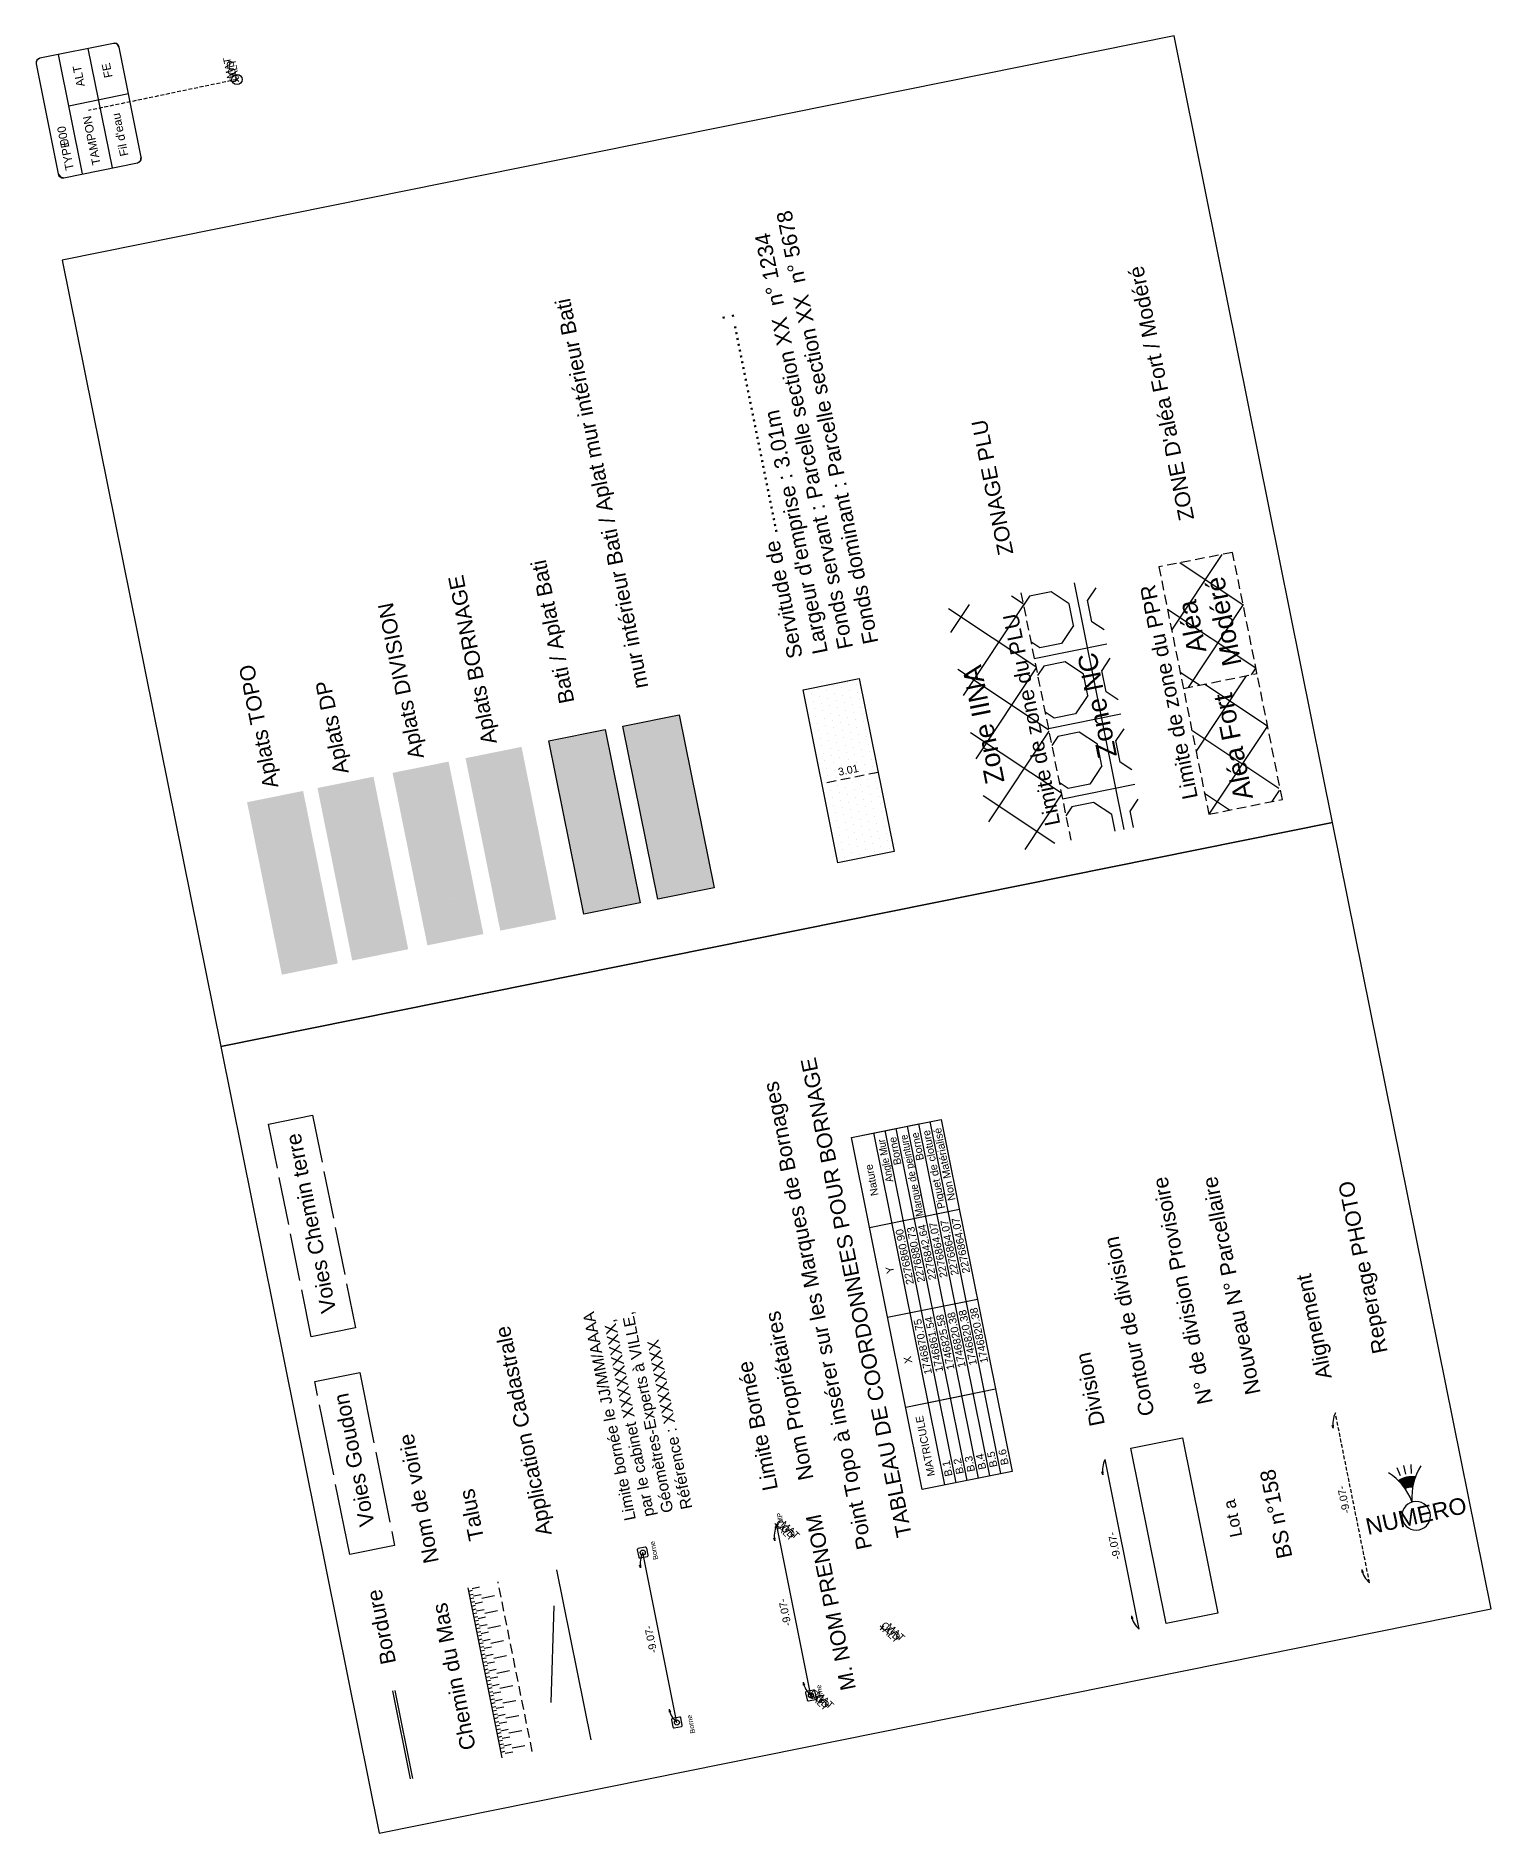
# Model space of a CAD drawing. Extents: x -24 to 1126, y -24 to 2053.
# Drawn here: x 948.2 to 1024.4, y 1787.9 to 1882 of the extents above; entities that cross this region are included whole.
import ezdxf
from ezdxf.enums import TextEntityAlignment as Align

# ---------------------------------------------------------------- set-up
doc = ezdxf.new("R2010")
doc.units = 0
doc.header["$LTSCALE"] = 2.5
doc.header["$PDMODE"] = 3
doc.header["$PDSIZE"] = 0.1
for name, pattern in [('BORDCHAUSSEE', [1.7, 1.5, -0.2]), ('BORDCHEMIN', [1.2, 1, -0.2]), ('BORDURE', [44.45, 12.7, -6.35, 12.7, -6.35, 0, -6.35]), ('CACH200', [0.12, 0.08, -0.04]), ('CACH500', [0.3, 0.2, -0.1]), ('CONTINU', [0]), ('FANTOME', [63.5, 31.75, -6.35, 6.35, -6.35, 6.35, -6.35])]:
    doc.linetypes.add(name, pattern=pattern)
doc.layers.get('0').update_dxf_attribs({"linetype": 'CONTINUOUS'})
for name, color, linetype in [('F_BORNAGE_ALIGNEMENT', 4, 'CACH200'), ('F_BORNAGE_BORNES', 1, 'CONTINUOUS'), ('F_BORNAGE_COTATION', 1, 'CONTINUOUS'), ('F_BORNAGE_HACHURES', 7, 'CONTINUOUS'), ('F_BORNAGE_LIMITE', 1, 'CONTINUOUS'), ('F_BORNAGE_NATURE_DU_POINT', 1, 'CONTINUOUS'), ('F_BORNAGE_TABLEAU_DE_COORD', 7, 'CONTINUOUS'), ('F_BORNAGE_TEXTES', 7, 'CONTINUOUS'), ('F_CADASTRE_APPLICATION', 252, 'FANTOME'), ('F_CADASTRE_PROPRIÉTAIRES', 252, 'CONTINUOUS'), ('F_DIVISION_CONTOURS', 51, 'CONTINUOUS'), ('F_DIVISION_COTATION', 5, 'CONTINUOUS'), ('F_DIVISION_HACHURES', 7, 'CONTINUOUS'), ('F_DIVISION_LIMITE', 5, 'CONTINUOUS'), ('F_DIVISION_TEXTES', 7, 'CONTINUOUS'), ('F_DP_HACHURES', 7, 'CONTINUOUS'), ('F_SERVITUDE_CONTOURS', 255, 'CONTINUOUS'), ('F_SERVITUDE_COTATION', 103, 'CACH500'), ('F_SERVITUDE_HACHURES', 103, 'CONTINUOUS'), ('F_SERVITUDE_LIMITE', 103, 'CONTINUOUS'), ('F_SERVITUDE_TEXTES', 103, 'CONTINUOUS'), ('T_BATI', 7, 'CONTINUOUS'), ('T_BATI_HACHURES', 254, 'CONTINUOUS'), ('T_BORDURES_TROTTOIR', 7, 'CONTINUOUS'), ('T_HACHURES', 7, 'CONTINUOUS'), ('T_RES_EU_TEXTE', 6, 'CONTINUOUS'), ('T_TALUS_BARBULES', 32, 'CONTINUOUS'), ('T_TALUS_CRÊTE', 34, 'CONTINUOUS'), ('T_TALUS_PIED', 34, 'CACH500'), ('T_TEXTES', 7, 'CONTINUOUS'), ('T_VOIES_CHEMIN', 7, 'BORDCHEMIN'), ('T_VOIES_GOUDRON', 7, 'BORDCHAUSSEE'), ('T_VÉGÉTAUX', 65, 'CONTINUOUS'), ('TOPOALT', 7, 'CONTINUOUS'), ('TOPOCOD', 1, 'CONTINUOUS'), ('TOPOMAT', 4, 'CONTINUOUS'), ('U_PLU_HACHURES', 200, 'CONTINUOUS'), ('U_PLU_LIMITE', 200, 'CONTINUOUS'), ('U_PLU_TEXTE', 200, 'CONTINUOUS'), ('U_PPR_HACHURES', 164, 'CONTINUOUS'), ('U_PPR_LIMITE', 164, 'CONTINUOUS'), ('U_PPR_TEXTE', 164, 'CONTINUOUS')]:
    doc.layers.add(name, color=color, linetype=linetype)
doc.styles.add('ARIAL', font='arial.ttf')
doc.styles.add('ARIAL_2_0', font='arial.ttf', dxfattribs={"width": 0.99, "height": 0.4})

msp = doc.modelspace()

# ---------------------------------------------------------------- texts
at = {"style": 'ARIAL'}
msp.add_text("Fil d'eau", height=0.4375, rotation=101.39452, dxfattribs=at).set_placement((953.044, 1875.77))
for tag, text, p in [('ALT', '000.00', (950.439, 1879.911)), ('FE', '000.00', (951.925, 1880.211)), ('TAMPON', 'Tampon', (951.117, 1876.545))]:
    msp.add_attdef(tag, text=text, height=0.4375, rotation=101.39656, dxfattribs=at).set_placement(p, align=Align.MIDDLE_CENTER)
at = {"color": 0, "style": 'ARIAL'}
for tag, p, s, height in [('000', (949.926, 1876.335), 'Ø', 0.437), ('TYPE', (950.189, 1875.032), 'TYPE', 0.4375)]:
    msp.add_attdef(tag, p, s, height=height, rotation=101.39656, dxfattribs=at)
at = {"style": 'ARIAL'}
msp.add_attdef('NUMERO', text='0', height=0.865, rotation=12.54792, dxfattribs=at).set_placement((1020.479, 1804.544), align=Align.MIDDLE)
at = {"layer": 'F_BORNAGE_ALIGNEMENT', "color": 7, "style": 'ARIAL'}
msp.add_text('Alignement', height=0.8, rotation=101.39656, dxfattribs=at).set_placement((1016.066, 1811.779))
at = {"layer": 'F_BORNAGE_ALIGNEMENT', "style": 'ARIAL_2_0'}
msp.add_text('-9.07-', height=0.4, rotation=101.39656, dxfattribs=at).set_placement((1016.882, 1805.432), align=Align.CENTER)
at = {"layer": 'F_BORNAGE_BORNES', "style": 'ARIAL'}
msp.add_text('Point Topo à insérer sur les Marques de Bornages', height=0.8, rotation=101.39656, dxfattribs=at).set_placement((991.988, 1802.866))
at = {"layer": 'F_BORNAGE_COTATION', "style": 'ARIAL_2_0'}
msp.add_text('-9.07-', height=0.4, rotation=101.39656, dxfattribs=at).set_placement((987.613, 1799.532), align=Align.CENTER)
at = {"layer": 'F_BORNAGE_COTATION', "color": 3, "style": 'ARIAL_2_0'}
msp.add_text('-9.07-', height=0.4, rotation=101.39656, dxfattribs=at).set_placement((980.591, 1798.117), align=Align.CENTER)
at = {"layer": 'F_BORNAGE_HACHURES', "color": 7, "style": 'ARIAL'}
msp.add_text('Aplats BORNAGE', height=0.8, rotation=101.39656, dxfattribs=at).set_placement((972.341, 1845.02))
at = {"layer": 'F_BORNAGE_LIMITE', "color": 7, "style": 'ARIAL'}
msp.add_text('Limite Bornée', height=0.8, rotation=101.39656, dxfattribs=at).set_placement((985.988, 1809.251), align=Align.MIDDLE_CENTER)
at = {"layer": 'F_BORNAGE_NATURE_DU_POINT', "color": 1, "style": 'ARIAL'}
for s, p in [('MP', (987.358, 1804.184)), ('Borne', (989.497, 1794.755))]:
    msp.add_text(s, height=0.2646, rotation=101.53663, dxfattribs=at).set_placement(p)
at = {"layer": 'F_BORNAGE_NATURE_DU_POINT', "color": 3, "style": 'ARIAL'}
for p in [(980.794, 1802.271), (982.733, 1793.179)]:
    msp.add_text('Borne', height=0.2646, rotation=101.53663, dxfattribs=at).set_placement(p)
at = {"layer": 'F_BORNAGE_TABLEAU_DE_COORD', "style": 'ARIAL'}
for s, height, p in [('TABLEAU DE COORDONNEES POUR BORNAGE', 0.8, (994.075, 1803.513)), ('B.1', 0.4, (996.206, 1806.651)), ('B.2', 0.4, (996.794, 1806.769)), ('B.3', 0.4, (997.382, 1806.888)), ('B.4', 0.4, (997.97, 1807.006)), ('B.5', 0.4, (998.559, 1807.125)), ('B.6', 0.4, (999.147, 1807.244))]:
    msp.add_text(s, height=height, rotation=101.39656, dxfattribs=at).set_placement(p)
at = {"layer": 'F_BORNAGE_TABLEAU_DE_COORD', "style": 'ARIAL', "width": 0.9}
for s, p in [('Angle Mur', (992.649, 1824.296)), ('Marque de peinture', (993.826, 1824.533))]:
    msp.add_text(s, height=0.4, rotation=101.39656, dxfattribs=at).set_placement(p, align=Align.RIGHT)
at = {"layer": 'F_BORNAGE_TABLEAU_DE_COORD', "style": 'ARIAL'}
for s, p in [('Borne', (993.237, 1824.414)), ('Borne', (994.414, 1824.651)), ('Piquet de cloture', (995.002, 1824.77)), ('Non Matérialisé', (995.59, 1824.889)), ('2276860.90', (993.598, 1819.59)), ('2276880.73', (994.186, 1819.709)), ('2276842.64', (994.774, 1819.828)), ('2276864.07', (995.362, 1819.946)), ('2276864.07', (995.95, 1820.065)), ('2276864.07', (996.539, 1820.183)), ('1746870.75', (994.546, 1814.885)), ('1746861.54', (995.134, 1815.004)), ('1746825.58', (995.722, 1815.122)), ('1746820.38', (996.311, 1815.241)), ('1746820.38', (996.899, 1815.359)), ('1746820.38', (997.487, 1815.478))]:
    msp.add_text(s, height=0.4, rotation=101.39656, dxfattribs=at).set_placement(p, align=Align.RIGHT)
for s, p in [('Nature', (991.966, 1822.118)), ('Y', (992.915, 1817.413)), ('X', (993.863, 1812.707)), ('MATRICULE', (994.772, 1808.198))]:
    msp.add_text(s, height=0.4, rotation=101.39656, dxfattribs=at).set_placement(p, align=Align.MIDDLE_CENTER)
at = {"layer": 'F_BORNAGE_TEXTES', "color": 7, "linetype": 'CONTINUOUS', "style": 'ARIAL'}
for s, p in [('Limite bornée le JJ/MM/AAAA', (979.618, 1804.357)), ('Géomètres-Experts à VILLE,', (981.585, 1804.771)), ('par le cabinet XXXXXXXXX,', (980.597, 1804.561)), ('Référence : XXXXXXXX', (982.58, 1804.949))]:
    msp.add_text(s, height=0.6, rotation=101.39656, dxfattribs=at).set_placement(p)
at = {"layer": 'F_CADASTRE_APPLICATION', "color": 7, "style": 'ARIAL'}
for s, p in [('Voies Chemin terre', (962.597, 1819.861)), ('Application Cadastrale', (973.718, 1808.986)), ('Bordure', (966.277, 1798.727))]:
    msp.add_text(s, height=0.8, rotation=101.39656, dxfattribs=at).set_placement(p, align=Align.MIDDLE_CENTER)
at = {"layer": 'F_CADASTRE_PROPRIÉTAIRES', "color": 7, "linetype": 'CONTINU', "style": 'ARIAL'}
msp.add_text('Nom Propriétaires', height=0.8, rotation=101.39656, dxfattribs=at).set_placement((988.272, 1810.955), align=Align.BOTTOM_CENTER)
at = {"layer": 'F_CADASTRE_PROPRIÉTAIRES', "linetype": 'CONTINU', "style": 'ARIAL'}
msp.add_text('M. NOM PRENOM', height=0.8, rotation=101.39656, dxfattribs=at).set_placement((990.452, 1800.137), align=Align.BOTTOM_CENTER)
at = {"layer": 'F_DIVISION_COTATION', "style": 'ARIAL_2_0'}
msp.add_text('-9.07-', height=0.4, rotation=101.39656, dxfattribs=at).set_placement((1004.869, 1803.01), align=Align.CENTER)
at = {"layer": 'F_DIVISION_HACHURES', "color": 7, "style": 'ARIAL'}
msp.add_text('Aplats DIVISION', height=0.8, rotation=101.39656, dxfattribs=at).set_placement((968.523, 1844.25))
at = {"layer": 'F_DIVISION_LIMITE', "color": 7, "style": 'ARIAL'}
for s, p in [('Contour de division', (1006.783, 1809.855)), ('Division', (1004.184, 1809.331))]:
    msp.add_text(s, height=0.8, rotation=101.39656, dxfattribs=at).set_placement(p)
at = {"layer": 'F_DIVISION_TEXTES', "color": 7, "style": 'ARIAL'}
for s, p in [('N° de division Provisoire ', (1009.833, 1810.47)), ('Nouveau N° Parcellaire', (1012.339, 1810.975))]:
    msp.add_text(s, height=0.8, rotation=101.39656, dxfattribs=at).set_placement(p)
at = {"layer": 'F_DIVISION_TEXTES', "linetype": 'CONTINU', "style": 'ARIAL'}
for s, height, p in [('BS n°158', 0.8, (1013.77, 1804.766)), ('Lot a', 0.64, (1011.369, 1804.509))]:
    msp.add_text(s, height=height, rotation=101.39656, dxfattribs=at).set_placement(p, align=Align.BOTTOM_CENTER)
at = {"layer": 'F_DP_HACHURES', "color": 7, "style": 'ARIAL'}
msp.add_text('Aplats DP', height=0.8, rotation=101.39656, dxfattribs=at).set_placement((964.587, 1843.457))
at = {"layer": 'F_SERVITUDE_COTATION', "style": 'ARIAL_2_0', "width": 0.99}
msp.add_text('3.01', height=0.4, rotation=11.39656, dxfattribs=at).set_placement((990.7, 1843.784), align=Align.TOP_CENTER)
at = {"layer": 'F_SERVITUDE_TEXTES', "color": 7, "linetype": 'CONTINUOUS', "style": 'ARIAL'}
for s, p in [('Fonds dominant : Parcelle section XX  n° 5678', (992.319, 1850.271)), ('Fonds servant : Parcelle section XX  n° 1234', (990.998, 1850.005)), ('Servitude de .................................... :', (988.36, 1849.515)), ("Largeur d'emprise : 3.01m", (989.676, 1849.749))]:
    msp.add_text(s, height=0.8, rotation=101.39656, dxfattribs=at).set_placement(p)
at = {"layer": 'T_BATI', "linetype": 'CONTINUOUS', "style": 'ARIAL'}
for s, p in [('mur intérieur Bati / Aplat mur intérieur Bati', (980.27, 1847.937)), ('Bati / Aplat Bati', (976.402, 1847.157))]:
    msp.add_text(s, height=0.8, rotation=101.39656, dxfattribs=at).set_placement(p)
at = {"layer": 'T_HACHURES', "color": 7, "style": 'ARIAL'}
msp.add_text('Aplats TOPO', height=0.8, rotation=101.39656, dxfattribs=at).set_placement((960.902, 1842.714))
at = {"layer": 'T_TALUS_PIED', "color": 7, "style": 'ARIAL'}
msp.add_text('Talus', height=0.8, rotation=101.39656, dxfattribs=at).set_placement((971.007, 1804.595), align=Align.MIDDLE_CENTER)
at = {"layer": 'T_TEXTES', "style": 'ARIAL'}
msp.add_text('Nom de voirie', height=0.8, rotation=101.24666, dxfattribs=at).set_placement((968.238, 1805.446), align=Align.MIDDLE_CENTER)
msp.add_text('Chemin du Mas', height=0.8, rotation=101.24666, dxfattribs=at).set_placement((970.707, 1796.253), align=Align.BOTTOM_CENTER)
at = {"layer": 'T_VOIES_GOUDRON', "color": 7, "style": 'ARIAL'}
msp.add_text('Voies Goudon', height=0.8, rotation=101.39656, dxfattribs=at).set_placement((964.85, 1807.474), align=Align.MIDDLE_CENTER)
at = {"layer": 'T_VÉGÉTAUX', "color": 7, "style": 'ARIAL'}
msp.add_text('Reperage PHOTO', height=0.8, rotation=101.39656, dxfattribs=at).set_placement((1018.993, 1813.123))
at = {"layer": 'TOPOALT', "style": 'ARIAL'}
for p, rotation in [((958.825, 1879.886), 101.39656), ((987.002, 1803.858), 317.04435), ((992.514, 1798.504), 317.04435), ((988.795, 1794.965), 317.04435)]:
    msp.add_attdef('ALT', p, '', height=0.375, rotation=rotation, dxfattribs=at)
at = {"layer": 'TOPOCOD', "style": 'ARIAL'}
for p, rotation in [((958.752, 1879.616), 101.39656), ((986.904, 1804.12), 317.04435), ((992.417, 1798.766), 317.04435), ((988.697, 1795.227), 317.04435)]:
    msp.add_attdef('COD', p, '', height=0.375, rotation=rotation, dxfattribs=at)
at = {"layer": 'TOPOMAT', "style": 'ARIAL'}
for p, rotation in [((958.58, 1879.836), 101.39656), ((987.172, 1804.041), 317.04435), ((992.685, 1798.687), 317.04435), ((988.965, 1795.148), 317.04435)]:
    msp.add_attdef('MAT', p, '', height=0.375, rotation=rotation, dxfattribs=at)
at = {"layer": 'U_PLU_TEXTE', "color": 7, "style": 'ARIAL'}
msp.add_text('ZONAGE PLU', height=0.8, rotation=101.39656, dxfattribs=at).set_placement((999.39, 1854.928))
at = {"layer": 'U_PLU_TEXTE', "linetype": 'CACH500', "style": 'ARIAL'}
for s, height, p in [('Limite de zone du PLU', 0.8, (1001.848, 1840.754)), ('Zone NC', 1, (1004.818, 1844.324)), ('Zone IINA', 1, (998.93, 1842.977))]:
    msp.add_text(s, height=height, rotation=101.39653, dxfattribs=at).set_placement(p)
at = {"layer": 'U_PPR_TEXTE', "color": 7, "style": 'ARIAL'}
msp.add_text("ZONE D'aléa Fort / Modéré", height=0.8, rotation=101.39656, dxfattribs=at).set_placement((1008.861, 1856.737))
at = {"layer": 'U_PPR_TEXTE', "color": 30, "linetype": 'CONTINUOUS', "style": 'ARIAL'}
for s, p in [('Modéré', (1011.343, 1849.142)), ('Aléa', (1009.502, 1849.814))]:
    msp.add_text(s, height=1, rotation=101.39653, dxfattribs=at).set_placement(p)
at = {"layer": 'U_PPR_TEXTE', "linetype": 'CACH500', "style": 'ARIAL'}
for s, height, p in [('Limite de zone du PPR', 0.8, (1009.051, 1842.144)), ('Aléa Fort', 1, (1011.94, 1842.127))]:
    msp.add_text(s, height=height, rotation=101.39653, dxfattribs=at).set_placement(p)

# ---------------------------------------------------------------- linework, layer by layer
for p, q in [((952.257, 1881.63), (948.397, 1880.852)), ((952.429, 1881.614), (952.257, 1881.63)), ((948.233, 1880.741), (948.201, 1880.558)), ((948.397, 1880.852), (948.233, 1880.741)), ((952.551, 1881.435), (952.429, 1881.614)), ((953.713, 1875.67), (952.551, 1881.435)), ((948.201, 1880.558), (949.363, 1874.793)), ((949.658, 1874.597), (953.518, 1875.375)), ((953.518, 1875.375), (953.675, 1875.474)), ((953.518, 1875.375), (953.518, 1875.375)), ((953.518, 1875.375), (953.518, 1875.375)), ((953.518, 1875.375), (953.518, 1875.375)), ((953.518, 1875.375), (953.518, 1875.375)), ((953.675, 1875.474), (953.713, 1875.67)), ((949.363, 1874.793), (949.477, 1874.635)), ((949.477, 1874.635), (949.658, 1874.597)), ((1019.667, 1806.638), (1019.479, 1807.062)), ((1019.942, 1806.729), (1019.842, 1807.181)), ((1020.23, 1806.763), (1020.22, 1807.227))]:
    msp.add_line(p, q)
at = {"linetype": 'CONTINUOUS'}
for p, q in [((952.257, 1881.63), (948.397, 1880.852)), ((950.638, 1874.795), (949.377, 1881.05)), ((952.2, 1875.11), (950.94, 1881.365)), ((953.713, 1875.67), (952.551, 1881.435)), ((948.201, 1880.558), (949.363, 1874.793)), ((953.046, 1878.98), (949.922, 1878.35)), ((949.658, 1874.597), (953.518, 1875.375))]:
    msp.add_line(p, q, dxfattribs=at)
at = {"linetype": 'CONTINU'}
for p, q in [((1007.807, 1882.018), (949.578, 1870.281)), ((1016.106, 1840.846), (1007.807, 1882.018)), ((949.578, 1870.281), (957.877, 1829.109)), ((1016.106, 1840.846), (957.877, 1829.109)), ((957.877, 1829.109), (1016.106, 1840.846)), ((1024.405, 1799.674), (1016.106, 1840.846)), ((957.877, 1829.109), (966.176, 1787.937)), ((966.176, 1787.937), (1024.405, 1799.674))]:
    msp.add_line(p, q, dxfattribs=at)
at = {"color": 0}
for p, q in [((958.727, 1879.738), (958.727, 1879.738)), ((1016.142, 1809.128), (1016.087, 1809.276)), ((1016.142, 1809.128), (1016.16, 1809.285)), ((1004.079, 1806.696), (1004.025, 1806.844)), ((1004.079, 1806.696), (1004.097, 1806.853)), ((986.966, 1804.029), (986.922, 1804.02)), ((986.99, 1804.064), (986.981, 1804.108)), ((986.996, 1804.035), (986.996, 1804.035)), ((987.002, 1804.005), (987.011, 1803.961)), ((987.025, 1804.041), (987.069, 1804.05)), ((979.692, 1802.756), (979.767, 1802.385)), ((980.111, 1802.901), (979.739, 1802.827)), ((980.256, 1802.483), (980.182, 1802.854)), ((986.889, 1803.231), (986.834, 1803.379)), ((986.889, 1803.231), (986.907, 1803.388)), ((979.867, 1801.816), (979.813, 1801.964)), ((979.838, 1802.338), (980.209, 1802.412)), ((979.867, 1801.816), (979.885, 1801.973)), ((1017.631, 1801.738), (1017.638, 1801.58)), ((1017.631, 1801.738), (1017.709, 1801.6)), ((1005.569, 1799.306), (1005.576, 1799.149)), ((1005.569, 1799.306), (1005.646, 1799.169)), ((988.378, 1795.841), (988.385, 1795.683)), ((988.378, 1795.841), (988.456, 1795.704)), ((988.506, 1795.278), (988.581, 1794.907)), ((988.925, 1795.424), (988.553, 1795.349)), ((989.07, 1795.005), (988.996, 1795.377)), ((981.357, 1794.426), (981.364, 1794.268)), ((981.357, 1794.426), (981.434, 1794.288)), ((988.652, 1794.86), (989.023, 1794.934)), ((981.485, 1793.863), (981.56, 1793.491)), ((981.904, 1794.008), (981.532, 1793.934)), ((981.63, 1793.444), (982.002, 1793.519)), ((982.049, 1793.59), (981.974, 1793.961))]:
    msp.add_line(p, q, dxfattribs=at)
for centre, radius in [((958.727, 1879.738), 0.27), ((986.996, 1804.035), 0.03), ((979.974, 1802.62), 0.133), ((988.788, 1795.142), 0.133), ((981.767, 1793.726), 0.133)]:
    msp.add_circle(centre, radius, dxfattribs=at)
at = {"linetype": 'CONTINUOUS'}
for centre, start, end in [((952.306, 1881.385), 11.39656, 101.39659), ((948.446, 1880.607), 101.39659, 191.39656), ((953.468, 1875.62), 281.39452, 11.39656), ((949.608, 1874.842), 191.39656, 281.39452)]:
    msp.add_arc(centre, 0.25, start, end, dxfattribs=at)
at = {"color": 0}
for centre, radius, start, end in [((1017.375, 1809.373), 1.257, 153.60282, 191.22969), ((1005.312, 1806.941), 1.257, 153.60282, 191.22969), ((988.122, 1803.476), 1.257, 153.60282, 191.22969), ((979.751, 1802.768), 0.06, 101.36217, 191.36226), ((981.1, 1802.061), 1.257, 153.60282, 191.22969), ((980.123, 1802.843), 0.06, 11.36217, 101.36226), ((979.826, 1802.396), 0.06, 191.36217, 281.36226), ((980.197, 1802.471), 0.06, 281.36217, 11.36226), ((1018.863, 1801.99), 1.257, 191.56344, 229.1903), ((1006.8, 1799.558), 1.257, 191.56344, 229.1903), ((989.61, 1796.093), 1.257, 191.56344, 229.1903), ((988.565, 1795.29), 0.06, 101.36217, 191.36226), ((988.937, 1795.365), 0.06, 11.36217, 101.36226), ((982.588, 1794.678), 1.257, 191.56344, 229.1903), ((988.64, 1794.919), 0.06, 191.36217, 281.36226), ((989.011, 1794.993), 0.06, 281.36217, 11.36226), ((981.544, 1793.875), 0.06, 101.36217, 191.36226), ((981.619, 1793.503), 0.06, 191.36217, 281.36226), ((981.915, 1793.949), 0.06, 11.36217, 101.36226), ((981.99, 1793.578), 0.06, 281.36217, 11.36226)]:
    msp.add_arc(centre, radius, start, end, dxfattribs=at)
for centre, radius, start, end in [((1017.381, 1804.197), 3.083, 20.82019, 57.40575), ((1020.262, 1805.293), 1.298, 82.12093, 122.97491), ((1023.336, 1805.522), 3.083, 147.69009, 184.27564), ((1020.262, 1805.293), 0.755, 87.24202, 117.85382), ((1020.479, 1804.544), 0.75, 12.54792, 192.54792), ((1020.479, 1804.544), 0.75, 192.54792, 12.54792), ((979.974, 1802.62), 0.0000375, 281.39656, 101.39656), ((979.974, 1802.62), 0.0000375, 101.39656, 281.39656), ((988.788, 1795.142), 0.0000375, 281.39656, 101.39656), ((988.788, 1795.142), 0.0000375, 101.39656, 281.39656), ((981.767, 1793.726), 0.0000375, 281.39656, 101.39656), ((981.767, 1793.726), 0.0000375, 101.39656, 281.39656)]:
    msp.add_arc(centre, radius, start, end)
for p in [(958.727, 1879.738), (986.996, 1804.035), (992.508, 1798.681), (988.788, 1795.142)]:
    msp.add_point(p, dxfattribs=at)
for points in [[(1019.832, 1806.052), (1019.556, 1806.381), (1019.832, 1806.517)], [(1019.909, 1805.96), (1019.832, 1806.517), (1019.909, 1806.534)], [(1019.832, 1806.052), (1019.832, 1806.517), (1019.909, 1805.96)], [(1020.098, 1806.029), (1019.909, 1806.534), (1020.098, 1806.576)], [(1019.909, 1805.96), (1019.909, 1806.534), (1020.098, 1806.029)], [(1020.132, 1806.032), (1020.098, 1806.576), (1020.132, 1806.584)], [(1020.098, 1806.029), (1020.098, 1806.576), (1020.132, 1806.032)], [(1020.132, 1806.032), (1020.132, 1806.584), (1020.298, 1806.047)], [(1020.298, 1806.047), (1020.132, 1806.584), (1020.298, 1806.581)], [(1020.298, 1806.047), (1020.298, 1806.581), (1020.44, 1806.578)]]:
    msp.add_solid(points)
at = {"layer": 'F_BORNAGE_ALIGNEMENT'}
msp.add_line((1018.041, 1801.038), (1016.249, 1809.931), dxfattribs=at)
at = {"layer": 'F_BORNAGE_HACHURES', "color": 131}
for points in [[(971.124, 1842.079), (970.695, 1844.208), (971.124, 1844.294)], [(973.628, 1842.584), (971.124, 1844.294), (973.628, 1844.799)], [(971.124, 1842.079), (971.124, 1844.294), (973.628, 1842.584)], [(973.628, 1842.584), (973.628, 1844.799), (974.057, 1842.671)]]:
    msp.add_solid(points, dxfattribs=at)
at = {"layer": 'F_BORNAGE_HACHURES', "color": 231}
for points in [[(971.588, 1839.779), (971.124, 1842.079), (971.588, 1842.173)], [(974.057, 1840.277), (971.588, 1842.173), (974.057, 1842.671)], [(971.588, 1839.779), (971.588, 1842.173), (974.057, 1840.277)], [(974.057, 1840.277), (974.057, 1842.671), (974.521, 1840.37)]]:
    msp.add_solid(points, dxfattribs=at)
at = {"layer": 'F_BORNAGE_HACHURES', "color": 101}
for points in [[(974.521, 1837.774), (972.091, 1839.881), (974.521, 1840.37)], [(974.521, 1837.774), (974.521, 1840.37), (975.024, 1837.876)], [(972.091, 1837.284), (971.588, 1839.779), (972.091, 1839.881)], [(972.091, 1837.284), (972.091, 1839.881), (974.521, 1837.774)]]:
    msp.add_solid(points, dxfattribs=at)
at = {"layer": 'F_BORNAGE_HACHURES', "color": 31}
for points in [[(975.024, 1835.683), (972.515, 1837.37), (975.024, 1837.876)], [(975.024, 1835.683), (975.024, 1837.876), (975.448, 1835.769)], [(972.515, 1835.178), (972.091, 1837.284), (972.515, 1837.37)], [(972.515, 1835.178), (972.515, 1837.37), (975.024, 1835.683)]]:
    msp.add_solid(points, dxfattribs=at)
at = {"layer": 'F_BORNAGE_LIMITE'}
msp.add_line((988.788, 1795.142), (986.996, 1804.035), dxfattribs=at)
at = {"layer": 'F_BORNAGE_LIMITE', "color": 3}
msp.add_line((981.767, 1793.726), (979.974, 1802.62), dxfattribs=at)
at = {"layer": 'F_BORNAGE_TABLEAU_DE_COORD'}
for p, q in [((990.904, 1824.352), (995.609, 1825.3)), ((998.736, 1806.753), (995.021, 1825.182)), ((995.609, 1825.3), (999.324, 1806.871)), ((990.904, 1824.352), (994.433, 1825.063)), ((994.619, 1805.923), (990.904, 1824.352)), ((995.795, 1806.16), (992.08, 1824.589)), ((996.383, 1806.278), (992.668, 1824.708)), ((996.971, 1806.397), (993.256, 1824.826)), ((997.559, 1806.515), (993.845, 1824.945)), ((998.148, 1806.634), (994.433, 1825.063)), ((991.852, 1819.647), (996.557, 1820.595)), ((992.801, 1814.941), (997.506, 1815.89)), ((993.749, 1810.236), (998.454, 1811.184)), ((993.749, 1810.236), (997.278, 1810.947)), ((999.324, 1806.871), (994.619, 1805.923))]:
    msp.add_line(p, q, dxfattribs=at)
at = {"layer": 'F_CADASTRE_APPLICATION'}
msp.add_line((977.271, 1792.82), (975.478, 1801.713), dxfattribs=at)
at = {"layer": 'F_DIVISION_CONTOURS'}
for p, q in [((1005.547, 1808.083), (1008.239, 1808.626)), ((1008.239, 1808.626), (1010.089, 1799.445)), ((1007.397, 1798.903), (1005.547, 1808.083)), ((1010.089, 1799.445), (1007.397, 1798.903))]:
    msp.add_line(p, q, dxfattribs=at)
at = {"layer": 'F_DIVISION_HACHURES', "color": 131}
for points in [[(969.81, 1841.814), (967.306, 1843.525), (969.81, 1844.029)], [(969.81, 1841.814), (969.81, 1844.029), (970.239, 1841.901)], [(967.306, 1841.31), (966.877, 1843.438), (967.306, 1843.525)], [(967.306, 1841.31), (967.306, 1843.525), (969.81, 1841.814)]]:
    msp.add_solid(points, dxfattribs=at)
at = {"layer": 'F_DIVISION_HACHURES', "color": 231}
for points in [[(967.769, 1839.01), (967.306, 1841.31), (967.769, 1841.403)], [(970.239, 1839.507), (967.769, 1841.403), (970.239, 1841.901)], [(967.769, 1839.01), (967.769, 1841.403), (970.239, 1839.507)], [(970.239, 1839.507), (970.239, 1841.901), (970.703, 1839.601)]]:
    msp.add_solid(points, dxfattribs=at)
at = {"layer": 'F_DIVISION_HACHURES', "color": 101}
for points in [[(970.703, 1837.005), (968.272, 1839.111), (970.703, 1839.601)], [(970.703, 1837.005), (970.703, 1839.601), (971.206, 1837.106)], [(968.272, 1836.515), (967.769, 1839.01), (968.272, 1839.111)], [(968.272, 1836.515), (968.272, 1839.111), (970.703, 1837.005)]]:
    msp.add_solid(points, dxfattribs=at)
at = {"layer": 'F_DIVISION_HACHURES', "color": 31}
for points in [[(968.697, 1834.408), (968.272, 1836.515), (968.697, 1836.6)], [(971.206, 1834.914), (968.697, 1836.6), (971.206, 1837.106)], [(968.697, 1834.408), (968.697, 1836.6), (971.206, 1834.914)], [(971.206, 1834.914), (971.206, 1837.106), (971.63, 1834.999)]]:
    msp.add_solid(points, dxfattribs=at)
at = {"layer": 'F_DIVISION_LIMITE'}
msp.add_line((1005.979, 1798.607), (1004.186, 1807.5), dxfattribs=at)
at = {"layer": 'F_DIVISION_LIMITE', "color": 3}
msp.add_line((975.179, 1794.771), (975.345, 1799.831), dxfattribs=at)
at = {"layer": 'F_DP_HACHURES', "color": 131}
for points in [[(965.875, 1841.021), (963.371, 1842.731), (965.875, 1843.236)], [(965.875, 1841.021), (965.875, 1843.236), (966.304, 1841.108)], [(963.371, 1840.516), (962.942, 1842.645), (963.371, 1842.731)], [(963.371, 1840.516), (963.371, 1842.731), (965.875, 1841.021)]]:
    msp.add_solid(points, dxfattribs=at)
at = {"layer": 'F_DP_HACHURES', "color": 231}
for points in [[(963.834, 1838.216), (963.371, 1840.516), (963.834, 1840.61)], [(966.304, 1838.714), (963.834, 1840.61), (966.304, 1841.108)], [(963.834, 1838.216), (963.834, 1840.61), (966.304, 1838.714)], [(966.304, 1838.714), (966.304, 1841.108), (966.768, 1838.808)]]:
    msp.add_solid(points, dxfattribs=at)
at = {"layer": 'F_DP_HACHURES', "color": 101}
for points in [[(966.768, 1836.211), (964.337, 1838.318), (966.768, 1838.808)], [(966.768, 1836.211), (966.768, 1838.808), (967.27, 1836.313)], [(964.337, 1835.721), (963.834, 1838.216), (964.337, 1838.318)], [(964.337, 1835.721), (964.337, 1838.318), (966.768, 1836.211)]]:
    msp.add_solid(points, dxfattribs=at)
at = {"layer": 'F_DP_HACHURES', "color": 31}
for points in [[(964.762, 1833.615), (964.337, 1835.721), (964.762, 1835.807)], [(967.27, 1834.12), (964.762, 1835.807), (967.27, 1836.313)], [(964.762, 1833.615), (964.762, 1835.807), (967.27, 1834.12)], [(967.27, 1834.12), (967.27, 1836.313), (967.695, 1834.206)]]:
    msp.add_solid(points, dxfattribs=at)
at = {"layer": 'F_SERVITUDE_CONTOURS', "linetype": 'CONTINUOUS'}
for p, q in [((988.37, 1847.791), (991.318, 1848.385)), ((990.197, 1838.726), (988.37, 1847.791)), ((991.318, 1848.385), (993.146, 1839.32)), ((993.146, 1839.32), (990.197, 1838.726))]:
    msp.add_line(p, q, dxfattribs=at)
at = {"layer": 'F_SERVITUDE_COTATION'}
msp.add_line((992.311, 1843.462), (989.362, 1842.868), dxfattribs=at)
at = {"layer": 'F_SERVITUDE_HACHURES'}
for p, q in [((989.165, 1847.851), (989.165, 1847.851)), ((989.943, 1848.007), (989.943, 1848.007)), ((990.371, 1847.891), (990.371, 1847.891)), ((990.721, 1848.164), (990.721, 1848.164)), ((990.8, 1847.775), (990.8, 1847.775)), ((991.149, 1848.048), (991.149, 1848.048)), ((988.815, 1847.578), (988.815, 1847.578)), ((988.894, 1847.189), (988.894, 1847.189)), ((989.243, 1847.462), (989.243, 1847.462)), ((989.322, 1847.073), (989.322, 1847.073)), ((989.593, 1847.735), (989.593, 1847.735)), ((989.672, 1847.345), (989.672, 1847.345)), ((989.75, 1846.956), (989.75, 1846.956)), ((990.021, 1847.618), (990.021, 1847.618)), ((990.1, 1847.229), (990.1, 1847.229)), ((990.178, 1846.84), (990.178, 1846.84)), ((990.45, 1847.502), (990.45, 1847.502)), ((990.528, 1847.113), (990.528, 1847.113)), ((990.878, 1847.386), (990.878, 1847.386)), ((990.956, 1846.997), (990.956, 1846.997)), ((991.228, 1847.659), (991.228, 1847.659)), ((991.306, 1847.27), (991.306, 1847.27)), ((991.385, 1846.881), (991.385, 1846.881)), ((988.972, 1846.8), (988.972, 1846.8)), ((989.05, 1846.411), (989.05, 1846.411)), ((989.129, 1846.021), (989.129, 1846.021)), ((989.4, 1846.683), (989.4, 1846.683)), ((989.479, 1846.294), (989.479, 1846.294)), ((989.557, 1845.905), (989.557, 1845.905)), ((989.828, 1846.567), (989.828, 1846.567)), ((989.907, 1846.178), (989.907, 1846.178)), ((990.257, 1846.451), (990.257, 1846.451)), ((990.335, 1846.062), (990.335, 1846.062)), ((990.607, 1846.724), (990.607, 1846.724)), ((990.685, 1846.335), (990.685, 1846.335)), ((990.763, 1845.946), (990.763, 1845.946)), ((991.035, 1846.608), (991.035, 1846.608)), ((991.113, 1846.219), (991.113, 1846.219)), ((991.463, 1846.492), (991.463, 1846.492)), ((991.541, 1846.103), (991.541, 1846.103)), ((989.207, 1845.632), (989.207, 1845.632)), ((989.286, 1845.243), (989.286, 1845.243)), ((989.635, 1845.516), (989.635, 1845.516)), ((989.714, 1845.127), (989.714, 1845.127)), ((989.985, 1845.789), (989.985, 1845.789)), ((990.064, 1845.4), (990.064, 1845.4)), ((990.142, 1845.011), (990.142, 1845.011)), ((990.414, 1845.673), (990.414, 1845.673)), ((990.492, 1845.284), (990.492, 1845.284)), ((990.842, 1845.557), (990.842, 1845.557)), ((990.92, 1845.168), (990.92, 1845.168)), ((991.192, 1845.83), (991.192, 1845.83)), ((991.27, 1845.441), (991.27, 1845.441)), ((991.348, 1845.052), (991.348, 1845.052)), ((991.62, 1845.714), (991.62, 1845.714)), ((991.698, 1845.325), (991.698, 1845.325)), ((991.777, 1844.936), (991.777, 1844.936)), ((989.364, 1844.854), (989.364, 1844.854)), ((989.442, 1844.465), (989.442, 1844.465)), ((989.521, 1844.076), (989.521, 1844.076)), ((989.792, 1844.738), (989.792, 1844.738)), ((989.871, 1844.349), (989.871, 1844.349)), ((990.221, 1844.622), (990.221, 1844.622)), ((990.299, 1844.233), (990.299, 1844.233)), ((990.57, 1844.895), (990.57, 1844.895)), ((990.649, 1844.506), (990.649, 1844.506)), ((990.727, 1844.117), (990.727, 1844.117)), ((990.999, 1844.779), (990.999, 1844.779)), ((991.077, 1844.39), (991.077, 1844.39)), ((991.156, 1844.001), (991.156, 1844.001)), ((991.427, 1844.663), (991.427, 1844.663)), ((991.505, 1844.274), (991.505, 1844.274)), ((991.855, 1844.547), (991.855, 1844.547)), ((991.934, 1844.158), (991.934, 1844.158)), ((989.599, 1843.687), (989.599, 1843.687)), ((989.678, 1843.298), (989.678, 1843.298)), ((989.949, 1843.96), (989.949, 1843.96)), ((990.028, 1843.571), (990.028, 1843.571)), ((990.106, 1843.182), (990.106, 1843.182)), ((990.377, 1843.844), (990.377, 1843.844)), ((990.456, 1843.455), (990.456, 1843.455)), ((990.534, 1843.066), (990.534, 1843.066)), ((990.806, 1843.728), (990.806, 1843.728)), ((990.884, 1843.339), (990.884, 1843.339)), ((991.234, 1843.612), (991.234, 1843.612)), ((991.312, 1843.223), (991.312, 1843.223)), ((991.584, 1843.885), (991.584, 1843.885)), ((991.662, 1843.496), (991.662, 1843.496)), ((991.741, 1843.107), (991.741, 1843.107)), ((992.012, 1843.769), (992.012, 1843.769)), ((992.09, 1843.38), (992.09, 1843.38)), ((989.756, 1842.909), (989.756, 1842.909)), ((989.835, 1842.52), (989.835, 1842.52)), ((989.913, 1842.131), (989.913, 1842.131)), ((990.184, 1842.793), (990.184, 1842.793)), ((990.263, 1842.404), (990.263, 1842.404)), ((990.613, 1842.677), (990.613, 1842.677)), ((990.691, 1842.288), (990.691, 1842.288)), ((990.963, 1842.95), (990.963, 1842.95)), ((991.041, 1842.561), (991.041, 1842.561)), ((991.119, 1842.172), (991.119, 1842.172)), ((991.391, 1842.834), (991.391, 1842.834)), ((991.469, 1842.445), (991.469, 1842.445)), ((991.819, 1842.718), (991.819, 1842.718)), ((991.897, 1842.329), (991.897, 1842.329)), ((992.169, 1842.991), (992.169, 1842.991)), ((992.247, 1842.602), (992.247, 1842.602)), ((992.326, 1842.212), (992.326, 1842.212)), ((989.991, 1841.742), (989.991, 1841.742)), ((990.07, 1841.353), (990.07, 1841.353)), ((990.341, 1842.015), (990.341, 1842.015)), ((990.42, 1841.626), (990.42, 1841.626)), ((990.498, 1841.237), (990.498, 1841.237)), ((990.77, 1841.899), (990.77, 1841.899)), ((990.848, 1841.51), (990.848, 1841.51)), ((991.198, 1841.783), (991.198, 1841.783)), ((991.276, 1841.394), (991.276, 1841.394)), ((991.548, 1842.056), (991.548, 1842.056)), ((991.626, 1841.667), (991.626, 1841.667)), ((991.704, 1841.278), (991.704, 1841.278)), ((991.976, 1841.94), (991.976, 1841.94)), ((992.054, 1841.55), (992.054, 1841.55)), ((992.404, 1841.823), (992.404, 1841.823)), ((992.483, 1841.434), (992.483, 1841.434)), ((990.148, 1840.964), (990.148, 1840.964)), ((990.227, 1840.575), (990.227, 1840.575)), ((990.577, 1840.848), (990.577, 1840.848)), ((990.655, 1840.459), (990.655, 1840.459)), ((990.926, 1841.121), (990.926, 1841.121)), ((991.005, 1840.732), (991.005, 1840.732)), ((991.083, 1840.343), (991.083, 1840.343)), ((991.355, 1841.005), (991.355, 1841.005)), ((991.433, 1840.616), (991.433, 1840.616)), ((991.783, 1840.888), (991.783, 1840.888)), ((991.861, 1840.499), (991.861, 1840.499)), ((992.133, 1841.161), (992.133, 1841.161)), ((992.211, 1840.772), (992.211, 1840.772)), ((992.29, 1840.383), (992.29, 1840.383)), ((992.561, 1841.045), (992.561, 1841.045)), ((992.639, 1840.656), (992.639, 1840.656)), ((992.718, 1840.267), (992.718, 1840.267)), ((990.305, 1840.186), (990.305, 1840.186)), ((990.384, 1839.797), (990.384, 1839.797)), ((990.462, 1839.408), (990.462, 1839.408)), ((990.733, 1840.07), (990.733, 1840.07)), ((990.812, 1839.681), (990.812, 1839.681)), ((990.89, 1839.292), (990.89, 1839.292)), ((991.162, 1839.954), (991.162, 1839.954)), ((991.24, 1839.564), (991.24, 1839.564)), ((991.511, 1840.226), (991.511, 1840.226)), ((991.59, 1839.837), (991.59, 1839.837)), ((991.668, 1839.448), (991.668, 1839.448)), ((991.94, 1840.11), (991.94, 1840.11)), ((992.018, 1839.721), (992.018, 1839.721)), ((992.097, 1839.332), (992.097, 1839.332)), ((992.368, 1839.994), (992.368, 1839.994)), ((992.446, 1839.605), (992.446, 1839.605)), ((992.796, 1839.878), (992.796, 1839.878)), ((992.875, 1839.489), (992.875, 1839.489)), ((992.915, 1839.29), (992.915, 1839.29)), ((990.54, 1839.019), (990.54, 1839.019)), ((990.581, 1838.819), (990.581, 1838.819)), ((990.969, 1838.902), (990.969, 1838.902)), ((990.97, 1838.898), (990.97, 1838.898)), ((991.318, 1839.175), (991.318, 1839.175)), ((991.359, 1838.976), (991.359, 1838.976)), ((991.747, 1839.059), (991.747, 1839.059)), ((991.748, 1839.054), (991.748, 1839.054)), ((992.137, 1839.133), (992.137, 1839.133)), ((992.525, 1839.216), (992.525, 1839.216)), ((992.526, 1839.211), (992.526, 1839.211))]:
    msp.add_line(p, q, dxfattribs=at)
at = {"layer": 'F_SERVITUDE_LIMITE'}
for p, q in [((988.37, 1847.791), (991.318, 1848.385)), ((990.197, 1838.726), (988.37, 1847.791)), ((991.318, 1848.385), (993.146, 1839.32)), ((993.146, 1839.32), (990.197, 1838.726))]:
    msp.add_line(p, q, dxfattribs=at)
at = {"layer": 'T_BATI', "linetype": 'CONTINUOUS'}
for p, q in [((978.934, 1845.889), (981.883, 1846.483)), ((980.761, 1836.824), (978.934, 1845.889)), ((981.883, 1846.483), (983.71, 1837.418)), ((975.065, 1845.109), (978.014, 1845.703)), ((976.892, 1836.044), (975.065, 1845.109)), ((978.014, 1845.703), (979.841, 1836.638)), ((983.71, 1837.418), (980.761, 1836.824)), ((979.841, 1836.638), (976.892, 1836.044))]:
    msp.add_line(p, q, dxfattribs=at)
at = {"layer": 'T_BATI_HACHURES', "color": 253}
for points in [[(980.758, 1836.839), (978.941, 1845.851), (980.758, 1846.224)], [(981.872, 1837.064), (980.758, 1846.224), (981.872, 1846.453)], [(980.758, 1836.839), (980.758, 1846.224), (981.872, 1837.064)], [(981.872, 1837.064), (981.872, 1846.453), (983.691, 1837.43)]]:
    msp.add_solid(points, dxfattribs=at)
at = {"layer": 'T_BATI_HACHURES', "color": 254}
for points in [[(976.889, 1836.059), (975.072, 1845.071), (976.889, 1845.444)], [(978.003, 1836.284), (976.889, 1845.444), (978.003, 1845.673)], [(976.889, 1836.059), (976.889, 1845.444), (978.003, 1836.284)], [(978.003, 1836.284), (978.003, 1845.673), (979.822, 1836.65)]]:
    msp.add_solid(points, dxfattribs=at)
at = {"layer": 'T_BORDURES_TROTTOIR', "linetype": 'BORDURE'}
msp.add_line((967.816, 1790.77), (966.886, 1795.382), dxfattribs=at)
at = {"layer": 'T_BORDURES_TROTTOIR'}
msp.add_line((967.933, 1790.794), (967.004, 1795.406), dxfattribs=at)
at = {"layer": 'T_HACHURES', "color": 131}
for points in [[(962.189, 1840.278), (959.685, 1841.988), (962.189, 1842.493)], [(962.189, 1840.278), (962.189, 1842.493), (962.618, 1840.365)], [(959.685, 1839.773), (959.256, 1841.902), (959.685, 1841.988)], [(959.685, 1839.773), (959.685, 1841.988), (962.189, 1840.278)]]:
    msp.add_solid(points, dxfattribs=at)
at = {"layer": 'T_HACHURES', "color": 231}
for points in [[(962.618, 1837.971), (960.149, 1839.867), (962.618, 1840.365)], [(962.618, 1837.971), (962.618, 1840.365), (963.082, 1838.065)], [(960.149, 1837.473), (959.685, 1839.773), (960.149, 1839.867)], [(960.149, 1837.473), (960.149, 1839.867), (962.618, 1837.971)]]:
    msp.add_solid(points, dxfattribs=at)
at = {"layer": 'T_HACHURES', "color": 101}
for points in [[(960.652, 1834.978), (960.149, 1837.473), (960.652, 1837.575)], [(963.082, 1835.468), (960.652, 1837.575), (963.082, 1838.065)], [(960.652, 1834.978), (960.652, 1837.575), (963.082, 1835.468)], [(963.082, 1835.468), (963.082, 1838.065), (963.585, 1835.57)]]:
    msp.add_solid(points, dxfattribs=at)
at = {"layer": 'T_HACHURES', "color": 31}
for points in [[(963.585, 1833.377), (961.076, 1835.064), (963.585, 1835.57)], [(963.585, 1833.377), (963.585, 1835.57), (964.009, 1833.463)], [(961.076, 1832.872), (960.652, 1834.978), (961.076, 1835.064)], [(961.076, 1832.872), (961.076, 1835.064), (963.585, 1833.377)]]:
    msp.add_solid(points, dxfattribs=at)
at = {"layer": 'T_RES_EU_TEXTE', "linetype": 'CACH200'}
msp.add_line((958.727, 1879.738), (950.957, 1878.114), dxfattribs=at)
at = {"layer": 'T_TALUS_BARBULES'}
for p, q in [((971.039, 1800.745), (971.431, 1800.824)), ((970.863, 1800.607), (971.059, 1800.647)), ((970.902, 1800.411), (971.098, 1800.451)), ((970.942, 1800.215), (971.138, 1800.255)), ((970.981, 1800.019), (971.177, 1800.059)), ((971.021, 1799.823), (971.217, 1799.863)), ((971.118, 1800.353), (971.51, 1800.432)), ((971.197, 1799.961), (971.589, 1800.04)), ((971.549, 1800.236), (972.217, 1800.37)), ((971.06, 1799.627), (971.256, 1799.667)), ((971.1, 1799.431), (971.296, 1799.471)), ((971.139, 1799.235), (971.335, 1799.274)), ((971.179, 1799.039), (971.375, 1799.078)), ((971.218, 1798.843), (971.414, 1798.882)), ((971.276, 1799.569), (971.668, 1799.648)), ((971.355, 1799.176), (971.747, 1799.255)), ((971.434, 1798.784), (971.826, 1798.863)), ((971.708, 1799.452), (972.375, 1799.586)), ((971.258, 1798.647), (971.454, 1798.686)), ((971.297, 1798.451), (971.493, 1798.49)), ((971.337, 1798.255), (971.533, 1798.294)), ((971.376, 1798.059), (971.572, 1798.098)), ((971.416, 1797.863), (971.612, 1797.902)), ((971.513, 1798.392), (971.905, 1798.471)), ((971.592, 1798), (971.984, 1798.079)), ((971.866, 1798.667), (972.533, 1798.802)), ((972.024, 1797.883), (972.691, 1798.018)), ((971.455, 1797.666), (971.651, 1797.706)), ((971.495, 1797.47), (971.691, 1797.51)), ((971.534, 1797.274), (971.73, 1797.314)), ((971.574, 1797.078), (971.77, 1797.118)), ((971.671, 1797.608), (972.063, 1797.687)), ((971.75, 1797.216), (972.142, 1797.295)), ((972.182, 1797.099), (972.849, 1797.233)), ((971.613, 1796.882), (971.809, 1796.922)), ((971.653, 1796.686), (971.849, 1796.726)), ((971.692, 1796.49), (971.888, 1796.53)), ((971.732, 1796.294), (971.928, 1796.334)), ((971.771, 1796.098), (971.968, 1796.138)), ((971.829, 1796.824), (972.221, 1796.903)), ((971.908, 1796.432), (972.3, 1796.511)), ((971.987, 1796.04), (972.379, 1796.119)), ((972.34, 1796.315), (973.007, 1796.449)), ((971.811, 1795.902), (972.007, 1795.941)), ((971.85, 1795.706), (972.047, 1795.745)), ((971.89, 1795.51), (972.086, 1795.549)), ((971.93, 1795.314), (972.126, 1795.353)), ((971.969, 1795.118), (972.165, 1795.157)), ((972.066, 1795.647), (972.458, 1795.726)), ((972.145, 1795.255), (972.537, 1795.334)), ((972.498, 1795.53), (973.165, 1795.665)), ((972.009, 1794.922), (972.205, 1794.961)), ((972.048, 1794.726), (972.244, 1794.765)), ((972.088, 1794.53), (972.284, 1794.569)), ((972.127, 1794.334), (972.323, 1794.373)), ((972.167, 1794.137), (972.363, 1794.177)), ((972.224, 1794.863), (972.617, 1794.942)), ((972.303, 1794.471), (972.696, 1794.55)), ((972.382, 1794.079), (972.775, 1794.158)), ((972.656, 1794.746), (973.323, 1794.881)), ((972.206, 1793.941), (972.402, 1793.981)), ((972.246, 1793.745), (972.442, 1793.785)), ((972.285, 1793.549), (972.481, 1793.589)), ((972.325, 1793.353), (972.521, 1793.393)), ((972.364, 1793.157), (972.56, 1793.197)), ((972.462, 1793.687), (972.854, 1793.766)), ((972.541, 1793.295), (972.933, 1793.374)), ((972.814, 1793.962), (973.482, 1794.096)), ((972.972, 1793.178), (973.64, 1793.312)), ((972.404, 1792.961), (972.6, 1793.001)), ((972.443, 1792.765), (972.639, 1792.805)), ((972.483, 1792.569), (972.679, 1792.609)), ((972.522, 1792.373), (972.718, 1792.412)), ((972.62, 1792.903), (973.012, 1792.982)), ((972.699, 1792.51), (973.091, 1792.59)), ((973.13, 1792.393), (973.798, 1792.528)), ((972.562, 1792.177), (972.758, 1792.216)), ((972.778, 1792.118), (973.17, 1792.197))]:
    msp.add_line(p, q, dxfattribs=at)
at = {"layer": 'T_TALUS_CRÊTE'}
msp.add_line((972.621, 1791.883), (970.829, 1800.776), dxfattribs=at)
at = {"layer": 'T_TALUS_PIED'}
msp.add_line((974.191, 1792.199), (972.398, 1801.092), dxfattribs=at)
at = {"layer": 'T_VOIES_CHEMIN'}
for p, q in [((960.375, 1825.051), (962.688, 1825.517)), ((962.688, 1825.517), (964.932, 1814.382)), ((962.619, 1813.916), (960.375, 1825.051)), ((964.932, 1814.382), (962.619, 1813.916))]:
    msp.add_line(p, q, dxfattribs=at)
at = {"layer": 'T_VOIES_GOUDRON'}
for p, q in [((962.804, 1811.576), (965.158, 1812.05)), ((965.158, 1812.05), (966.984, 1802.99)), ((964.631, 1802.516), (962.804, 1811.576)), ((966.984, 1802.99), (964.631, 1802.516))]:
    msp.add_line(p, q, dxfattribs=at)
at = {"layer": 'U_PLU_HACHURES'}
for p, q in [((999.903, 1852.287), (999.29, 1852.694)), ((1000.233, 1852.694), (999.917, 1852.218)), ((1001.358, 1852.921), (1000.233, 1852.694)), ((1002.314, 1852.285), (1001.358, 1852.921)), ((1005.194, 1840.478), (1002.591, 1853.388)), ((1003.702, 1853.124), (1003.274, 1852.479)), ((1003.5, 1851.353), (1003.274, 1852.479)), ((1000.568, 1848.986), (995.989, 1852.029)), ((997.064, 1852.245), (996.091, 1850.782)), ((999.914, 1852.232), (996.757, 1847.481)), ((1002.541, 1851.16), (1002.314, 1852.285)), ((1002.541, 1851.16), (1001.906, 1850.204)), ((1004.138, 1850.929), (1003.5, 1851.353)), ((1000.781, 1849.977), (1000.305, 1850.293)), ((1004.286, 1850.185), (1000.481, 1849.417)), ((1001.906, 1850.204), (1000.781, 1849.977)), ((1001.234, 1845.685), (996.483, 1848.842)), ((1000.579, 1848.93), (997.422, 1844.179)), ((1000.974, 1849.018), (1000.658, 1848.542)), ((1002.099, 1849.245), (1000.974, 1849.018)), ((1003.055, 1848.609), (1002.099, 1849.245)), ((1004.435, 1849.436), (1004.015, 1848.803)), ((1004.241, 1847.677), (1004.015, 1848.803)), ((1003.282, 1847.484), (1003.055, 1848.609)), ((1003.282, 1847.484), (1002.647, 1846.528)), ((1004.868, 1847.261), (1004.241, 1847.677)), ((1001.522, 1846.301), (1001.046, 1846.617)), ((1005.018, 1846.507), (1001.222, 1845.741)), ((1002.647, 1846.528), (1001.522, 1846.301)), ((1001.899, 1842.383), (997.148, 1845.54)), ((1001.245, 1845.629), (998.088, 1840.878)), ((1001.715, 1845.342), (1001.399, 1844.866)), ((1002.84, 1845.569), (1001.715, 1845.342)), ((1003.796, 1844.933), (1002.84, 1845.569)), ((1004.023, 1843.808), (1003.796, 1844.933)), ((1005.169, 1845.748), (1004.756, 1845.127)), ((1004.982, 1844.001), (1004.756, 1845.127)), ((1005.597, 1843.593), (1004.982, 1844.001)), ((1004.023, 1843.808), (1003.388, 1842.852)), ((1001.565, 1839.746), (997.813, 1842.239)), ((1001.91, 1842.328), (999.983, 1839.427)), ((1002.263, 1842.625), (1001.787, 1842.941)), ((1005.749, 1842.829), (1001.963, 1842.065)), ((1003.388, 1842.852), (1002.263, 1842.625)), ((1002.456, 1841.666), (1002.14, 1841.19)), ((1003.581, 1841.893), (1002.456, 1841.666)), ((1004.537, 1841.257), (1003.581, 1841.893)), ((1004.714, 1840.381), (1004.537, 1841.257)), ((1005.902, 1842.06), (1005.497, 1841.45)), ((1005.673, 1840.574), (1005.497, 1841.45))]:
    msp.add_line(p, q, dxfattribs=at)
at = {"layer": 'U_PLU_LIMITE', "linetype": 'CACH500'}
msp.add_line((999.786, 1852.865), (1002.397, 1839.914), dxfattribs=at)
at = {"layer": 'U_PPR_HACHURES', "color": 30}
for p, q in [((1010.302, 1854.867), (1007.677, 1850.917)), ((1011.423, 1852.225), (1008.112, 1854.426)), ((1012.089, 1848.924), (1007.459, 1852)), ((1011.419, 1852.246), (1008.535, 1847.905)), ((1009.136, 1848.027), (1008.124, 1848.699)), ((1012.084, 1848.944), (1011.836, 1848.571))]:
    msp.add_line(p, q, dxfattribs=at)
at = {"layer": 'U_PPR_HACHURES'}
for p, q in [((1011.581, 1848.52), (1008.957, 1844.569)), ((1012.666, 1845.902), (1009.391, 1848.078)), ((1013.288, 1842.629), (1008.738, 1845.653)), ((1012.674, 1845.861), (1009.624, 1841.271)), ((1010.703, 1841.488), (1009.404, 1842.352)), ((1013.31, 1842.516), (1012.925, 1841.936))]:
    msp.add_line(p, q, dxfattribs=at)
at = {"layer": 'U_PPR_LIMITE', "linetype": 'CACH500'}
for p, q in [((1010.868, 1854.981), (1007.011, 1854.222)), ((1013.475, 1842.047), (1010.868, 1854.981)), ((1007.011, 1854.222), (1009.622, 1841.27)), ((1008.294, 1847.857), (1012.147, 1848.634)), ((1009.622, 1841.27), (1013.475, 1842.047))]:
    msp.add_line(p, q, dxfattribs=at)

msp.set_redraw_order([(e.dxf.handle, doc.entitydb.next_handle()) for e in msp.query("TEXT MTEXT ATTDEF DIMENSION ARC_DIMENSION")])  # texts and dimensions are drawn at this point

doc.saveas('drawing.dxf')
